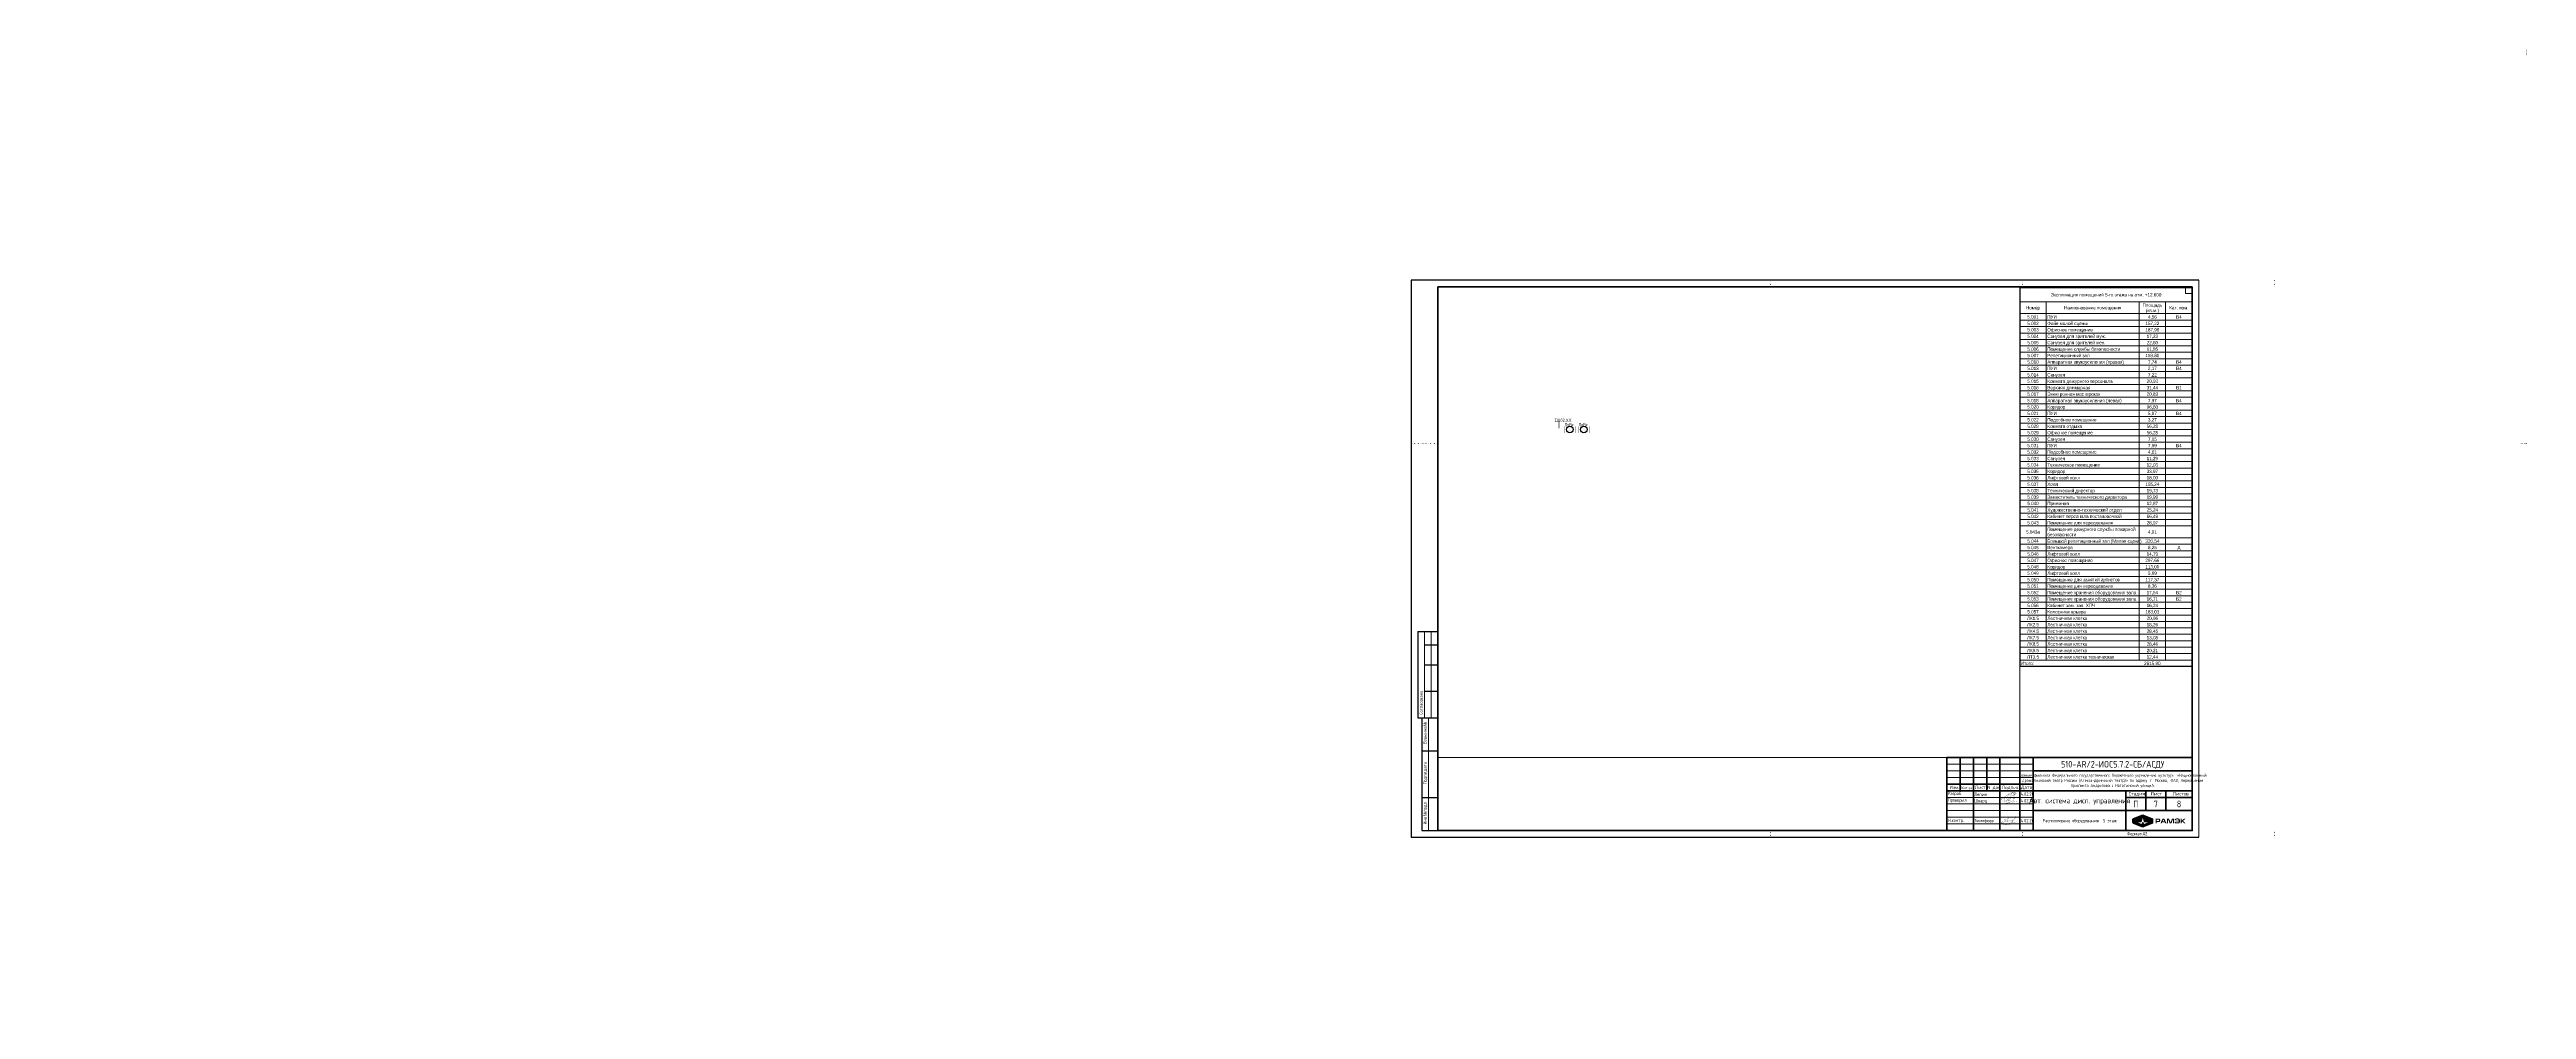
# Paper-space layout '5 этаж_А1' of a CAD drawing. Header units: millimetres. Extents: x -1027 to 841, y -130 to 594.
# The model-space entities are those that its viewports show. They can reach past a viewport. Long polylines and large blocks are cut down to what shows.
import ezdxf
from ezdxf.enums import TextEntityAlignment as Align

# ---------------------------------------------------------------- set-up
doc = ezdxf.new("R2010")
doc.units = ezdxf.units.MM
doc.linetypes.add('Точки', pattern=[1, 0, -1])
for name, color, linetype, lineweight in [('Графика спецификации', 7, 'Continuous', 9), ('Линии перегиба', 7, 'Точки', 9), ('Обычные линии', 7, 'Continuous', 25), ('Основные надписи', 7, 'Continuous', 9), ('Тонкие линии', 7, 'Continuous', 18), ('Черная_6__С', 7, 'Continuous', 50)]:
    doc.layers.add(name, color=color, linetype=linetype, lineweight=lineweight)
doc.layers.add('Штамп', color=250, linetype='Continuous')
doc.styles.add('-ISOCPEUR-', font='ISOCPEUR.TTF', dxfattribs={"width": 0.8, "height": 2.5})
doc.styles.add('Arial Narrow_2', font='Arial Narrow.ttf', dxfattribs={"height": 2.5})
doc.styles.add('Arial Narrow_7', font='Arial Narrow.ttf', dxfattribs={"width": 0.9, "height": 2.5})

# ---------------------------------------------------------------- blocks, each defined once
blk = doc.blocks.new('Рамка_A2')
at = {"layer": 'Линии перегиба'}
for p, q in [((841, 594), (841, 589)), ((271, 420), (271, 415)), ((461, 420), (461, 415)), ((651, 420), (651, 415)), ((20, 297), (0, 297)), ((841, 297), (836, 297)), ((271, 0), (271, 5)), ((461, 0), (461, 5)), ((594, 0), (594, 5)), ((651, 0), (651, 5))]:
    blk.add_line(p, q, dxfattribs=at)
at = {"layer": 'Обычные линии'}
for p, q in [((0, 155), (0, 90)), ((5, 155), (5, 90)), ((5, 155), (20, 155)), ((10, 145), (20, 145)), ((10, 130), (20, 130)), ((10, 110), (20, 110)), ((5, 90), (20, 90)), ((8, 90), (8, 5)), ((8, 65), (20, 65)), ((8, 30), (20, 30)), ((8, 5), (20, 5))]:
    blk.add_line(p, q, dxfattribs=at)
at = {"layer": 'Основные надписи'}
for p, q in [((584, 415), (584, 410)), ((584, 410), (589, 410))]:
    blk.add_line(p, q, dxfattribs=at)
at = {"layer": 'Тонкие линии', "lineweight": 9}
for p, q in [((0, 420), (0, 0)), ((0, 420), (594, 420)), ((594, 420), (594, 0)), ((10, 155), (10, 90)), ((15, 155), (15, 90)), ((13, 90), (13, 5)), ((594, 0), (0, 0))]:
    blk.add_line(p, q, dxfattribs=at)
at = {"layer": 'Черная_6__С'}
for p, q in [((20, 415), (20, 5)), ((589, 415), (20, 415)), ((589, 5), (589, 415)), ((20, 5), (589, 5)), ((539, 5), (589, 5)), ((589, 5), (589, 10))]:
    blk.add_line(p, q, dxfattribs=at)
at = {"layer": 'Основные надписи', "char_height": 2.5, "attachment_point": 1, "rotation": 90}
for s, insert, width, style in [('Согласовано', (6.2, 92.5), 18.832, '-ISOCPEUR-'), ('\\fArial Narrow|b0|i0|c204|p34|;\\W.9;№', (9.2, 83.5), 3.391, '-ISOCPEUR-'), ('Взам', (9.2, 70.3), 7.432, '-ISOCPEUR-'), ('инв', (9.2, 77.8), 5.123, '-ISOCPEUR-'), ('. ', (9.2, 82), 1.732, '-ISOCPEUR-'), ('. ', (9.2, 76.4), 1.732, '-ISOCPEUR-'), ('Подп', (9.2, 39.9), 7.504, '-ISOCPEUR-'), ('\\fArial Narrow|b0|i0|c204|p34|;\\W.9;и', (9.2, 47.5), 1.732, '-ISOCPEUR-'), ('дата', (9.2, 49.7), 6.71, '-ISOCPEUR-'), ('. ', (9.2, 46.1), 1.732, '-ISOCPEUR-'), ('подл', (9.2, 19.3), 7.071, '-ISOCPEUR-'), ('\\fArial Narrow|b0|i0|c204|p34|;\\W.9;.', (9.2, 25.1), 0.866, 'Arial Narrow_7'), ('\\fArial Narrow|b0|i0|c204|p34|;\\W.9;№', (9.2, 15.7), 3.391, '-ISOCPEUR-'), ('Инв', (9.2, 9.7), 5.628, '-ISOCPEUR-'), ('. ', (9.2, 14.3), 1.732, 'Arial Narrow_7'), ('\\fArial Narrow|b0|i0|c204|p34|;\\W.9; ', (-1026.8, -41.2), 0.866, 'Arial Narrow_7'), ('\\fArial Narrow|b0|i0|c204|p34|;\\W.9; ', (-1021.8, -41.2), 0.866, 'Arial Narrow_7'), ('\\fArial Narrow|b0|i0|c204|p34|;\\W.9; ', (-1023.8, -99.5), 0.866, 'Arial Narrow_7'), ('\\fArial Narrow|b0|i0|c204|p34|;\\W.9; ', (-1023.8, -130), 0.866, 'Arial Narrow_7')]:
    blk.add_mtext(s, dxfattribs=dict(at, insert=insert, width=width, style=style))
at = {"layer": 'Основные надписи', "char_height": 2.5, "attachment_point": 1, "style": '-ISOCPEUR-'}
for s, insert, width in [('Формат', (539.8, 3.9), 12.426), (': ', (550, 3.9), 1.924), ('\\fArial Narrow|b0|i0|c204|p34|;А', (551.6, 3.9), 2.325), ('{\\fArial Narrow|b0|i0|c204|p34;2}', (553.5, 3.9), 1.924)]:
    blk.add_mtext(s, dxfattribs=dict(at, insert=insert, width=width))
blk = doc.blocks.new('LOGO-RAMEC')
h = blk.add_hatch(color=160)
h.dxf.hatch_style = 1
h.paths.add_polyline_path([(13.7, 1.8), (7.7, 4.3, 0.200197), (6.4, 4.3), (0.4, 1.8, 0.302672), (0, 1.2), (0, -1.2, 0.302672), (0.4, -1.8), (6.4, -4.3, 0.200197), (7.7, -4.3), (13.7, -1.8, 0.302672), (14.2, -1.2), (14.2, 1.2, 0.302672)])
h.paths.add_polyline_path([(6, -0.5), (7.1, 3.6), (8.1, -0.5), (13.4, -0.5), (7.8, -2.8), (7.1, -1), (6.3, -2.8), (0.8, -0.5)], flags=16)
h = blk.add_hatch(color=160)
h.dxf.hatch_style = 1
h.paths.add_polyline_path([(18, 1.7), (17.5, 1.7), (16.6, 1.7, 0.414214), (16.4, 1.5), (16.4, 1.3), (16.4, 0.8), (16.4, 0.4), (16.4, -0.1), (16.4, -0.5), (16.4, -0.9), (16.4, -1.4), (16.4, -1.8), (16.8, -1.8), (17.2, -1.8), (17.2, -1.3), (17.2, -0.8), (17.5, -0.8), (17.9, -0.8), (18.2, -0.8), (18.6, -0.8), (19, -0.7), (19.3, -0.6), (19.5, -0.4), (19.7, 0), (19.7, 0.5), (19.7, 1), (19.5, 1.3), (19.3, 1.5), (19, 1.7), (18.6, 1.7)])
h.paths.add_polyline_path([(18.4, 1), (18.6, 1), (18.8, 0.9), (18.9, 0.8), (18.9, 0.7), (18.9, 0.5), (18.9, 0.3), (18.9, 0.1), (18.8, 0), (18.6, -0.1), (18.4, -0.1), (18.1, -0.1), (17.8, -0.1), (17.5, -0.1), (17.2, -0.1), (17.2, 0.5), (17.2, 1), (17.5, 1), (17.8, 1), (18.1, 1)], flags=16)
h.paths.add_polyline_path([(23.7, -0.5), (23.5, -0.1), (23.3, 0.4), (23.1, 0.8), (22.9, 1.3), (22.7, 1.6, 0.284079), (22.6, 1.7), (22.1, 1.7), (21.7, 1.7, 0.284079), (21.5, 1.6), (21.3, 1.3), (21.1, 0.8), (20.9, 0.4), (20.7, -0.1), (20.5, -0.5), (20.3, -0.9), (20.1, -1.4), (19.9, -1.8), (20.3, -1.8), (20.7, -1.8), (21, -1.4), (21.2, -0.9), (21.6, -0.9), (22.1, -0.9), (22.6, -0.9), (23.1, -0.9), (23.3, -1.4), (23.5, -1.8), (23.9, -1.8), (24.4, -1.8), (24.2, -1.4), (24, -1)])
h.paths.add_polyline_path([(22.7, -0.3), (22.4, -0.3), (22.1, -0.3), (21.8, -0.3), (21.5, -0.3), (21.6, 0.1), (21.8, 0.4), (21.9, 0.7), (22.1, 1.1), (22.1, 1.1), (22.3, 0.7), (22.4, 0.4), (22.6, 0.1)], flags=16)
h.paths.add_polyline_path([(24.7, -0.5), (24.7, -0.9), (24.7, -1.4), (24.7, -1.8), (25.1, -1.8), (25.4, -1.8), (25.4, -1.5), (25.4, -1.1), (25.4, -0.8), (25.4, -0.4), (25.4, -0.1), (25.4, 0.3), (25.4, 0.7), (25.4, 1), (25.6, 1), (25.7, 0.7), (25.8, 0.3), (26, -0.1), (26.1, -0.4), (26.2, -0.8), (26.4, -1.1), (26.5, -1.5), (26.6, -1.7, 0.314645), (26.8, -1.8), (27.2, -1.8), (27.6, -1.8, 0.311598), (27.8, -1.7), (27.9, -1.5), (28, -1.1), (28.2, -0.8), (28.3, -0.4), (28.4, -0.1), (28.6, 0.3), (28.7, 0.7), (28.8, 1), (28.9, 1), (28.9, 0.7), (28.9, 0.3), (28.9, -0.1), (28.9, -0.4), (28.9, -0.8), (28.9, -1.1), (28.9, -1.5), (28.9, -1.8), (29.3, -1.8), (29.7, -1.8), (29.7, -1.4), (29.7, -1), (29.7, -0.5), (29.7, -0.1), (29.7, 0.4), (29.7, 0.8), (29.7, 1.3), (29.7, 1.5, 0.414214), (29.5, 1.7), (29.4, 1.7), (29, 1.7), (28.6, 1.7), (28.4, 1.7, 0.319979), (28.2, 1.6), (28.2, 1.4), (28, 1), (27.9, 0.7), (27.8, 0.3), (27.6, -0.1), (27.5, -0.4), (27.4, -0.8), (27.2, -1.1), (27.2, -1.1), (27, -0.8), (26.9, -0.4), (26.8, -0.1), (26.6, 0.3), (26.5, 0.6), (26.4, 1), (26.2, 1.4), (26.2, 1.6, 0.311598), (26, 1.7), (25.8, 1.7), (25.4, 1.7), (25, 1.7), (24.9, 1.7, 0.414214), (24.7, 1.5), (24.7, 1.3), (24.7, 0.8), (24.7, 0.4), (24.7, -0.1)])
h.paths.add_polyline_path([(32.1, -1.8), (32.4, -1.8), (32.8, -1.8), (33.3, -1.8), (33.6, -1.7), (33.8, -1.4), (33.9, -1.1), (34, -0.6), (34, -0.1), (34, 0.5), (33.9, 1), (33.8, 1.4), (33.6, 1.6), (33.2, 1.7), (32.7, 1.8), (32.4, 1.8), (32.1, 1.8), (31.8, 1.8), (31.5, 1.8), (31, 1.7), (30.7, 1.6), (30.4, 1.4), (30.3, 1.1), (30.2, 0.5), (30.6, 0.5), (31, 0.5), (31, 0.7), (31.1, 0.9), (31.2, 1), (31.3, 1), (31.6, 1.1), (32.1, 1.1), (32.6, 1.1), (32.8, 1), (33, 1), (33.1, 0.9), (33.2, 0.7), (33.2, 0.4), (33.2, 0.3), (32.7, 0.3), (32.2, 0.3), (31.8, 0.3), (31.3, 0.3), (31.3, -0.3), (31.8, -0.3), (32.2, -0.3), (32.7, -0.3), (33.2, -0.3), (33.2, -0.5), (33.2, -0.8), (33.1, -0.9), (33, -1.1), (32.8, -1.1), (32.6, -1.1), (32.1, -1.1), (31.6, -1.1), (31.3, -1.1), (31.2, -1.1), (31.1, -1), (31, -0.8), (31, -0.6), (30.6, -0.6), (30.2, -0.6), (30.2, -1.1), (30.3, -1.5), (30.5, -1.7), (30.9, -1.8), (31.4, -1.8), (31.7, -1.8)])
h.paths.add_polyline_path([(34.5, -0.5), (34.5, -0.9), (34.5, -1.4), (34.5, -1.8), (34.8, -1.8), (35.2, -1.8), (35.2, -1.5), (35.2, -1.1), (35.2, -0.9), (35.5, -0.7), (35.8, -0.4), (36.1, -0.7), (36.4, -1.1), (36.8, -1.5), (37.2, -1.8), (37.7, -1.8), (38.3, -1.8), (37.8, -1.4), (37.3, -0.9), (36.8, -0.4), (36.3, 0.1), (36.8, 0.5), (37.3, 0.9), (37.8, 1.3), (38.2, 1.7), (37.7, 1.7), (37.1, 1.7), (36.7, 1.4), (36.4, 1.1), (36, 0.7), (35.2, 0), (35.2, 0.4), (35.2, 0.7), (35.2, 1.1), (35.2, 1.4), (35.2, 1.7), (34.8, 1.7), (34.5, 1.7), (34.5, 1.3), (34.5, 0.8), (34.5, 0.4), (34.5, -0.1)])
at = {"color": 160}
blk.add_lwpolyline([(6.4, -4.3), (0.4, -1.8, -0.302672), (0, -1.2), (0, 1.2, -0.302672), (0.4, 1.8), (6.4, 4.3, -0.200197), (7.7, 4.3), (13.7, 1.8, -0.302672), (14.2, 1.2), (14.2, -1.2, -0.302672), (13.7, -1.8), (7.7, -4.3, -0.200197)], format="xyb", close=True, dxfattribs=at)
blk.add_lwpolyline([(7.1, -1), (6.3, -2.8), (0.8, -0.5), (6, -0.5), (7.1, 3.6), (8.1, -0.5), (13.4, -0.5), (7.8, -2.8)], close=True, dxfattribs=at)
at = {"color": 160, "lineweight": 25, "const_width": 0.02}
for points in [[(17.2, -0.8), (17.5, -0.8), (17.9, -0.8), (18.2, -0.8), (18.6, -0.8), (19, -0.7), (19.3, -0.6), (19.5, -0.4), (19.7, 0), (19.7, 0.5), (19.7, 1), (19.5, 1.3), (19.3, 1.5), (19, 1.7), (18.6, 1.7), (18, 1.7), (17.5, 1.7), (16.6, 1.7, 0.414214), (16.4, 1.5), (16.4, 1.3), (16.4, 0.8), (16.4, 0.4), (16.4, -0.1), (16.4, -0.5), (16.4, -0.9), (16.4, -1.4), (16.4, -1.8), (16.8, -1.8), (17.2, -1.8), (17.2, -1.3)], [(20.7, -1.8), (21, -1.4), (21.2, -0.9), (21.6, -0.9), (22.1, -0.9), (22.6, -0.9), (23.1, -0.9), (23.3, -1.4), (23.5, -1.8), (23.9, -1.8), (24.4, -1.8), (24.2, -1.4), (24, -1), (23.7, -0.5), (23.5, -0.1), (23.3, 0.4), (23.1, 0.8), (22.9, 1.3), (22.7, 1.6, 0.284079), (22.6, 1.7), (22.1, 1.7), (21.7, 1.7, 0.284079), (21.5, 1.6), (21.3, 1.3), (21.1, 0.8), (20.9, 0.4), (20.7, -0.1), (20.5, -0.5), (20.3, -0.9), (20.1, -1.4), (19.9, -1.8), (20.3, -1.8)], [(24.7, 1.5), (24.7, 1.3), (24.7, 0.8), (24.7, 0.4), (24.7, -0.1), (24.7, -0.5), (24.7, -0.9), (24.7, -1.4), (24.7, -1.8), (25.1, -1.8), (25.4, -1.8), (25.4, -1.5), (25.4, -1.1), (25.4, -0.8), (25.4, -0.4), (25.4, -0.1), (25.4, 0.3), (25.4, 0.7), (25.4, 1), (25.6, 1), (25.7, 0.7), (25.8, 0.3), (26, -0.1), (26.1, -0.4), (26.2, -0.8), (26.4, -1.1), (26.5, -1.5), (26.6, -1.7, 0.314645), (26.8, -1.8), (27.2, -1.8), (27.6, -1.8, 0.311598), (27.8, -1.7), (27.9, -1.5), (28, -1.1), (28.2, -0.8), (28.3, -0.4), (28.4, -0.1), (28.6, 0.3), (28.7, 0.7), (28.8, 1), (28.9, 1), (28.9, 0.7), (28.9, 0.3), (28.9, -0.1), (28.9, -0.4), (28.9, -0.8), (28.9, -1.1), (28.9, -1.5), (28.9, -1.8), (29.3, -1.8), (29.7, -1.8), (29.7, -1.4), (29.7, -1), (29.7, -0.5), (29.7, -0.1), (29.7, 0.4), (29.7, 0.8), (29.7, 1.3), (29.7, 1.5, 0.414214), (29.5, 1.7), (29.4, 1.7), (29, 1.7), (28.6, 1.7), (28.4, 1.7, 0.319979), (28.2, 1.6), (28.2, 1.4), (28, 1), (27.9, 0.7), (27.8, 0.3), (27.6, -0.1), (27.5, -0.4), (27.4, -0.8), (27.2, -1.1), (27.2, -1.1), (27, -0.8), (26.9, -0.4), (26.8, -0.1), (26.6, 0.3), (26.5, 0.6), (26.4, 1), (26.2, 1.4), (26.2, 1.6, 0.311598), (26, 1.7), (25.8, 1.7), (25.4, 1.7), (25, 1.7), (24.9, 1.7, 0.414214)]]:
    blk.add_lwpolyline(points, format="xyb", close=True, dxfattribs=at)
for points in [[(17.2, -0.1), (17.2, 0.5), (17.2, 1), (17.5, 1), (17.8, 1), (18.1, 1), (18.4, 1), (18.6, 1), (18.8, 0.9), (18.9, 0.8), (18.9, 0.7), (18.9, 0.5), (18.9, 0.3), (18.9, 0.1), (18.8, 0), (18.6, -0.1), (18.4, -0.1), (18.1, -0.1), (17.8, -0.1), (17.5, -0.1)], [(21.5, -0.3), (21.6, 0.1), (21.8, 0.4), (21.9, 0.7), (22.1, 1.1), (22.1, 1.1), (22.3, 0.7), (22.4, 0.4), (22.6, 0.1), (22.7, -0.3), (22.4, -0.3), (22.1, -0.3), (21.8, -0.3)], [(31.3, 0.3), (31.3, -0.3), (31.8, -0.3), (32.2, -0.3), (32.7, -0.3), (33.2, -0.3), (33.2, -0.5), (33.2, -0.8), (33.1, -0.9), (33, -1.1), (32.8, -1.1), (32.6, -1.1), (32.1, -1.1), (31.6, -1.1), (31.3, -1.1), (31.2, -1.1), (31.1, -1), (31, -0.8), (31, -0.6), (30.6, -0.6), (30.2, -0.6), (30.2, -1.1), (30.3, -1.5), (30.5, -1.7), (30.9, -1.8), (31.4, -1.8), (31.7, -1.8), (32.1, -1.8), (32.4, -1.8), (32.8, -1.8), (33.3, -1.8), (33.6, -1.7), (33.8, -1.4), (33.9, -1.1), (34, -0.6), (34, -0.1), (34, 0.5), (33.9, 1), (33.8, 1.4), (33.6, 1.6), (33.2, 1.7), (32.7, 1.8), (32.4, 1.8), (32.1, 1.8), (31.8, 1.8), (31.5, 1.8), (31, 1.7), (30.7, 1.6), (30.4, 1.4), (30.3, 1.1), (30.2, 0.5), (30.6, 0.5), (31, 0.5), (31, 0.7), (31.1, 0.9), (31.2, 1), (31.3, 1), (31.6, 1.1), (32.1, 1.1), (32.6, 1.1), (32.8, 1), (33, 1), (33.1, 0.9), (33.2, 0.7), (33.2, 0.4), (33.2, 0.3), (32.7, 0.3), (32.2, 0.3), (31.8, 0.3)], [(35.2, 1.7), (34.8, 1.7), (34.5, 1.7), (34.5, 1.3), (34.5, 0.8), (34.5, 0.4), (34.5, -0.1), (34.5, -0.5), (34.5, -0.9), (34.5, -1.4), (34.5, -1.8), (34.8, -1.8), (35.2, -1.8), (35.2, -1.5), (35.2, -1.1), (35.2, -0.9), (35.5, -0.7), (35.8, -0.4), (36.1, -0.7), (36.4, -1.1), (36.8, -1.5), (37.2, -1.8), (37.7, -1.8), (38.3, -1.8), (37.8, -1.4), (37.3, -0.9), (36.8, -0.4), (36.3, 0.1), (36.8, 0.5), (37.3, 0.9), (37.8, 1.3), (38.2, 1.7), (37.7, 1.7), (37.1, 1.7), (36.7, 1.4), (36.4, 1.1), (36, 0.7), (35.2, 0), (35.2, 0.4), (35.2, 0.7), (35.2, 1.1), (35.2, 1.4)]]:
    blk.add_lwpolyline(points, close=True, dxfattribs=at)
blk = doc.blocks.new('Лепин')
at = {"color": 172, "const_width": 0.107}
blk.add_lwpolyline([(1.2, -0.9), (1.9, -0.6), (2.4, -0.3), (3.2, 0.1), (4.2, 0.7), (5.2, 1.4), (6.4, 2.2), (8.5, 3.7), (9.6, 4.6), (10.3, 5.3), (10.3, 5.6), (10.1, 5.6), (9.7, 5.5), (9.2, 5.2), (8.1, 4.2), (7.1, 3.2), (6.4, 2.4), (5.8, 1.7), (5.8, 1.4), (5.9, 1.3), (6.3, 1.3), (7.5, 2), (8.8, 3), (10, 3.9), (10.1, 4.1), (9.9, 4.1), (9.5, 3.8), (9.1, 3.3), (8.6, 2.6), (8.2, 2.1), (8, 1.6), (8, 1.4), (8, 1.2), (8.5, 1.2), (8.8, 1.4), (11.1, 3.8), (11.1, 3.9), (10.9, 3.8), (10.4, 3.3), (10, 2.7), (9.8, 2), (9.7, 1.6), (9.9, 1.4), (10.7, 1.7), (11.6, 2.5), (12, 3.1), (12, 3.4), (11.7, 3.4), (11.1, 3.1), (10.8, 2.4), (10.5, 1.5), (10.5, 1.1), (10.6, 0.6), (11, 0.1), (11.3, -0.2), (11.3, -0.4), (11.2, -0.6), (10.7, -0.6), (9.9, -0.6), (8.1, -0.4), (7.2, -0.4), (6.4, -0.4), (5.9, -0.4), (5.8, -0.5), (5.9, -0.6), (6.9, -0.3), (8.4, 0.5), (9.7, 1.3), (12.7, 3.4)], dxfattribs=at)
blk = doc.blocks.new('Тимофеев')
at = {"color": 184, "ltscale": 200, "const_width": 0.1}
for points in [[(2.1, 1.6), (1.6, 1.5), (1.2, 1.2), (1.1, 1), (1.1, 0.7), (1.3, 0.6), (1.5, 0.5), (1.7, 0.5), (2, 0.6), (2.3, 0.9), (2.8, 1.5), (3.4, 2.4), (3.6, 2.9), (3.7, 3.2), (3.7, 3.5)], [(5, 3), (4.4, 2), (4.4, 1.8), (4.4, 1.7), (4.4, 1.6), (4.5, 1.6), (4.7, 1.7), (5.2, 2.1), (5.5, 2.4), (5.8, 2.8), (6, 2.9), (5.7, 2.5), (5.5, 2.1), (5.4, 1.8), (5.5, 1.7), (5.6, 1.7), (5.7, 1.8), (5.9, 2), (6.2, 2.2), (6.5, 2.5), (6.7, 2.7), (6.4, 2.3), (6.3, 2), (6.3, 1.8), (6.4, 1.7), (6.6, 1.8), (6.9, 1.9), (7.3, 2.3), (7.7, 2.6), (7.6, 2.5), (7.5, 2.4), (7.4, 2.2), (7.3, 2), (7.3, 1.9), (7.3, 1.9), (7.4, 1.9), (7.6, 1.9), (7.7, 2), (7.9, 2.1), (8, 2.3), (8.3, 2.5), (8.5, 2.7), (8.6, 2.8), (8.7, 2.9), (8.8, 3), (8.7, 2.9), (8.6, 2.8), (8.5, 2.6), (8.4, 2.5), (8.3, 2.3), (8.3, 2.1), (8.3, 2), (8.4, 2), (8.5, 2), (8.6, 2), (8.8, 2.2), (8.9, 2.3), (9.2, 2.5), (9.4, 2.7), (9.6, 3), (9.5, 2.9), (9.4, 2.6), (9.3, 2.5), (9.3, 2.4), (9.3, 2.3), (9.3, 2.2), (9.4, 2.1), (9.6, 2.1), (10, 2.7), (10.4, 3.1), (10.7, 3.4), (10.9, 3.6), (11.1, 3.9), (11, 3.8), (11.2, 4), (11.4, 4.2), (11.6, 4.5), (11.7, 4.6), (12, 5.1), (12, 5.1), (12, 5.1), (12.1, 5.3), (12.2, 5.4), (12.1, 5.5), (12.1, 5.6), (12, 5.7), (11.9, 5.7), (11.8, 5.7), (11.7, 5.6), (11.6, 5.5), (11.5, 5.5), (11.5, 5.4), (11.4, 5.2), (11.3, 5.1), (11.3, 5), (11.2, 4.9), (11.2, 4.8), (11.1, 4.7), (11.1, 4.5), (11, 4.3), (10.9, 4.2), (10.9, 4.2), (10.8, 3.9), (10.8, 3.9), (10.7, 3.7), (10.7, 3.6), (10.6, 3.4), (10.3, 3.1), (10.2, 2.8), (10, 2.6), (9.8, 2.3), (9.7, 1.9), (9.6, 1.7), (9.5, 1.6), (9.4, 1.4), (9.3, 1.2), (9.1, 1), (9, 0.8), (8.9, 0.6), (8.8, 0.5), (8.7, 0.3), (8.6, 0.2), (8.4, 0.1), (8.3, 0), (8.2, -0.1), (7.9, -0.2), (7.8, -0.3), (7.6, -0.3), (7.4, -0.4), (7.3, -0.5), (7.2, -0.5), (7.1, -0.5), (6.8, -0.5), (6.5, -0.5), (6.3, -0.6), (6, -0.6), (5.9, -0.6), (5.6, -0.6), (5.4, -0.5), (5.4, -0.5), (5.4, -0.5), (5.4, -0.5), (4, -0.5), (4, -0.5), (4, -0.5), (4, -0.5), (3.6, -0.5), (3, -0.6), (3, -0.6), (2.7, -0.6), (2.5, -0.6), (2.5, -0.5), (2.6, -0.5), (2.7, -0.5), (2.9, -0.5), (3.1, -0.4), (3.4, -0.4), (3.6, -0.3), (3.8, -0.3), (4.1, -0.2), (4.1, -0.2), (4.4, -0.1), (4.4, -0.1), (4.4, -0.1), (4.7, -0.1), (5.4, 0.1), (5.4, 0.1), (5.4, 0.1), (5.4, 0.1), (5.9, 0.2), (6.2, 0.2), (6.6, 0.3), (6.8, 0.4), (6.8, 0.4), (7.3, 0.5), (7.3, 0.5), (7.7, 0.6), (7.7, 0.6), (7.9, 0.7), (8, 0.7), (8.3, 0.8), (8.6, 0.8), (8.8, 0.9), (8.9, 0.9), (9.3, 0.9), (9.5, 1), (9.7, 1), (10, 1.1), (10.2, 1.1), (10.4, 1.1), (10.5, 1.1), (10.6, 1.2), (10.8, 1.2), (11.1, 1.3), (11.4, 1.3), (11.7, 1.4), (12, 1.4), (12.3, 1.4), (12.4, 1.5), (12.6, 1.5)], [(2.9, 2.5), (2.9, 2.5), (2.8, 2.5), (2.8, 2.7), (3.1, 2.8), (3.6, 3), (4.3, 3.1), (4.8, 3.3), (5.7, 3.7), (6.1, 3.9), (6.4, 4.1), (6.7, 4.4), (6.9, 4.7), (6.9, 5), (6.9, 5.1), (6.8, 5.1), (6.6, 5), (6.2, 4.6), (5.7, 4.2)], [(3.2, 1.2), (3.5, 1.7), (4, 2.4), (4.2, 2.8)]]:
    blk.add_lwpolyline(points, dxfattribs=at)
blk = doc.blocks.new('Шварц')
at = {"color": 174, "ltscale": 200, "const_width": 0.1}
blk.add_lwpolyline([(3.4, 4.8), (3.4, 4.6), (3.4, 4.2), (3.4, 3.9), (3.3, 3.6), (3.4, 3.4), (3.4, 3.4), (3.4, 3.3), (3.4, 3.1), (3.4, 2.8), (3.4, 2.7), (3.4, 2.5), (3.5, 2.4), (3.5, 2.2), (3.6, 2), (3.7, 1.9), (3.7, 1.8), (3.8, 1.6), (3.8, 1.5), (3.8, 1.4), (3.7, 1.4), (3.6, 1.4), (3.4, 1.5), (3.3, 1.6), (3.2, 1.7), (3, 1.7), (2.9, 1.8), (2.6, 1.9), (2.4, 2), (2.3, 2.1), (2.2, 2.1), (2, 2.2), (1.9, 2.3), (1.8, 2.4), (1.7, 2.6), (1.6, 2.6), (1.5, 2.7), (1.4, 2.8), (1.4, 2.8), (1.3, 2.9), (1.2, 3), (1.1, 3.2), (1.1, 3.2), (1.1, 3.3), (1.1, 3.5), (1.1, 3.5), (1.1, 3.7), (1.2, 3.8), (1.3, 3.9), (1.4, 3.9), (1.5, 4), (1.7, 4), (1.8, 4.1), (1.9, 4.1), (2, 4.2), (2.1, 4.3), (2.2, 4.3), (2.4, 4.3), (2.5, 4.4), (2.6, 4.4), (2.7, 4.4), (2.9, 4.5), (3.1, 4.6), (3.3, 4.6), (3.5, 4.7), (3.7, 4.7), (3.8, 4.8), (4, 4.8), (4.2, 4.9), (4.4, 4.9), (4.5, 5), (4.6, 5), (4.8, 5), (4.9, 5), (5, 5), (5.2, 5.1), (5.4, 5.1), (5.5, 5.1), (5.7, 5.2), (5.8, 5.2), (5.8, 5.2), (5.9, 5.3), (5.9, 5.4), (5.9, 5.4), (5.8, 5.4), (5.7, 5.4), (5.6, 5.3), (5.6, 5.2), (5.5, 5), (5.4, 4.9), (5.4, 4.9), (5.3, 4.8), (5.3, 4.6), (5.2, 4.4), (5.1, 4.3), (5, 4.2), (4.9, 4.1), (4.8, 3.9), (4.8, 3.8), (4.8, 3.7), (4.7, 3.6), (4.7, 3.5), (4.6, 3.4), (4.6, 3.2), (4.5, 3), (4.5, 2.9), (4.5, 2.8), (4.4, 2.6), (4.4, 2.5), (4.3, 2.4), (4.3, 2.3), (4.3, 2.1), (4.3, 1.9), (4.2, 1.7), (4.3, 1.6), (4.3, 1.5), (4.4, 1.6), (4.4, 1.6), (4.5, 1.7), (4.6, 1.8), (4.6, 1.9), (4.7, 2), (4.7, 2.1), (4.8, 2.3), (4.9, 2.3), (4.9, 2.4), (4.9, 2.5), (5, 2.6), (5, 2.8), (5.1, 2.9), (5.1, 3), (5.2, 3.1), (5.3, 3.2), (5.3, 3.3), (5.3, 3.3), (5.4, 3.4), (5.4, 3.6), (5.5, 3.7), (5.5, 3.8), (5.5, 3.9), (5.6, 4), (5.6, 4.1), (5.6, 4.2), (5.6, 4.3), (5.6, 4.4), (5.6, 4.2), (5.6, 4.1), (5.6, 4.1), (5.6, 4), (5.6, 4), (5.5, 3.9), (5.5, 3.7), (5.5, 3.6), (5.5, 3.5), (5.4, 3.4), (5.4, 3.3), (5.4, 3.2), (5.4, 3.1), (5.3, 3), (5.3, 2.9), (5.3, 2.8), (5.3, 2.7), (5.2, 2.6), (5.2, 2.5), (5.2, 2.4), (5.2, 2.3), (5.2, 2.2), (5.2, 2), (5.2, 2), (5.2, 2), (5.3, 2), (5.4, 2), (5.5, 2.1), (5.5, 2.1), (5.6, 2.3), (5.7, 2.3), (5.7, 2.4), (5.7, 2.5), (5.8, 2.6), (5.8, 2.6), (5.9, 2.7), (6, 2.8), (6, 2.9), (6.1, 3), (6.2, 3.1), (6.3, 3.2), (6.3, 3.3), (6.4, 3.4), (6.4, 3.4), (6.5, 3.6), (6.5, 3.6), (6.6, 3.7), (6.7, 3.9), (6.7, 4), (6.8, 4.1), (6.8, 4.2), (6.8, 4.3), (6.9, 4.4), (6.9, 4.5), (6.9, 4.4), (6.8, 4.4), (6.7, 4.2), (6.7, 4.1), (6.6, 4), (6.6, 3.9), (6.5, 3.8), (6.5, 3.6), (6.4, 3.5), (6.4, 3.4), (6.4, 3.4), (6.3, 3.3), (6.3, 3.2), (6.3, 3.2), (6.2, 3.1), (6.2, 3), (6.1, 2.8), (6.1, 2.7), (6.2, 2.6), (6.2, 2.5), (6.2, 2.5), (6.3, 2.5), (6.4, 2.6), (6.4, 2.6), (6.6, 2.7), (6.7, 2.8), (6.7, 2.9), (6.7, 2.9), (6.8, 3), (6.9, 3.2), (7, 3.3), (7.2, 3.5), (7.3, 3.7), (7.4, 3.8), (7.5, 3.8), (7.6, 4), (7.7, 4.1), (7.7, 4.3), (7.8, 4.4), (7.9, 4.4), (7.9, 4.5), (8, 4.6), (8, 4.7), (8.1, 4.8), (8.1, 4.9), (8.2, 5), (8.3, 5.1), (8.3, 5.2), (8.3, 5.3), (8.3, 5.4), (8.3, 5.4), (8.2, 5.4), (8.2, 5.3), (8.1, 5.2), (8.1, 5.1), (8, 5), (8, 4.9), (7.9, 4.9), (7.9, 4.8), (7.8, 4.6), (7.7, 4.5), (7.7, 4.4), (7.6, 4.3), (7.6, 4.2), (7.5, 4.1), (7.4, 4), (7.4, 3.9), (7.3, 3.8), (7.3, 3.7), (7.2, 3.6), (7.2, 3.5), (7.1, 3.5), (7.1, 3.4), (7.1, 3.3), (7, 3.2), (6.9, 3.1), (6.9, 3.1), (6.9, 3), (6.9, 2.9), (6.9, 2.8), (6.9, 2.7), (7, 2.7), (7, 2.6), (7, 2.6), (7.1, 2.6), (7.2, 2.6), (7.2, 2.7), (7.3, 2.7), (7.4, 2.7), (7.4, 2.7), (7.5, 2.8), (7.6, 2.8), (7.6, 2.8), (7.7, 2.9), (7.8, 2.9), (7.8, 3), (8, 3.1), (8.1, 3.2), (8.1, 3.3), (8, 3.4), (7.9, 3.5), (7.8, 3.5), (7.7, 3.5), (7.6, 3.4), (7.5, 3.4), (7.5, 3.3), (7.6, 3.3), (7.7, 3.2), (7.8, 3.2), (8, 3.2), (8.1, 3.2), (8.1, 3.3), (8.2, 3.3), (8.3, 3.3), (8.4, 3.3), (8.5, 3.3), (8.7, 3.3), (8.8, 3.3), (8.9, 3.3), (9.1, 3.3), (9.2, 3.3), (9.3, 3.3), (9.3, 3.3), (9.4, 3.3), (9.5, 3.3), (9.6, 3.3), (9.8, 3.3), (9.8, 3.2), (9.9, 3.2), (10.1, 3.2), (10.1, 3.2), (10.2, 3.2), (10.2, 3.1), (10.2, 3), (10.2, 3), (10.2, 2.8), (10.1, 2.8), (10, 2.7), (9.9, 2.6), (9.9, 2.6), (9.7, 2.5), (9.6, 2.4), (9.5, 2.4), (9.5, 2.4), (9.2, 2.3), (9.1, 2.2), (8.9, 2.1), (8.8, 2), (8.7, 2), (8.5, 1.9), (8.3, 1.8), (8.2, 1.8), (8, 1.7), (7.6, 1.6), (7.4, 1.5), (7.2, 1.5), (7, 1.4), (6.8, 1.3), (6.5, 1.2), (6.3, 1.1), (6.3, 1.1), (6, 1), (5.9, 1), (5.6, 0.9), (5.4, 0.8), (5, 0.7), (4.7, 0.6), (4.5, 0.5), (4.3, 0.5), (4, 0.4), (3.9, 0.3), (3.6, 0.2), (3.3, 0.1), (3.1, 0.1), (2.9, 0), (2.5, -0.1), (2.2, -0.2), (2.2, -0.2), (2.1, -0.3), (2.1, -0.3), (2.3, -0.2), (2.6, -0.2), (2.7, -0.1), (3.1, 0), (3.4, 0), (3.9, 0.2), (4.3, 0.3), (4.4, 0.3), (4.8, 0.5), (4.9, 0.5), (6, 0.7), (6, 0.8), (6.2, 0.8), (6.8, 0.9), (7.1, 0.9), (7.4, 1), (7.6, 1.1), (7.9, 1.2), (8.2, 1.2), (8.2, 1.2), (8.4, 1.3), (8.6, 1.3), (8.9, 1.3), (9.2, 1.4), (9.4, 1.4), (9.6, 1.5), (9.9, 1.5), (10.2, 1.6), (10.4, 1.6), (10.6, 1.6), (11.2, 1.7), (11.4, 1.7), (11.6, 1.8), (12.1, 1.8), (12.3, 1.8), (12.7, 1.9), (13.1, 2), (13.4, 2), (13.7, 2), (13.9, 2.1)], dxfattribs=at)
blk = doc.blocks.new('Рамка 2')
at = {"layer": 'Штамп', "color": 7, "linetype": 'Continuous', "lineweight": 15}
for p, q in [((-120, 50), (-185, 50)), ((-120, 45), (-185, 45)), ((-120, 40), (-185, 40)), ((-120, 25), (-185, 25)), ((-120, 20), (-185, 20)), ((-120, 15), (-185, 15)), ((-120, 10), (-185, 10)), ((-120, 5), (-185, 5))]:
    blk.add_line(p, q, dxfattribs=at)
at = {"layer": 'Штамп', "color": 7, "linetype": 'Continuous', "lineweight": 35}
for p, q in [((-175, 55), (-175, 30)), ((-165, 55), (-165, 0)), ((-155, 55), (-155, 30)), ((-145, 55), (-145, 0)), ((-130, 55), (-130, 0)), ((-120, 55), (-120, 0)), ((-120, 45), (-120, 45)), ((0, 45), (-120, 45)), ((-120, 35), (-185, 35)), ((0, 30), (-185, 30)), ((-50, 30), (-50, 0)), ((0, 25), (-50, 25)), ((-35, 30), (-35, 15)), ((-20, 30), (-20, 15)), ((0, 15), (-120, 15))]:
    blk.add_line(p, q, dxfattribs=at)
at = {"layer": 'Штамп', "color": 7, "linetype": 'Continuous', "lineweight": 35, "flags": 128}
blk.add_lwpolyline([(-185, 55), (0, 55), (0, 0), (-185, 0)], close=True, dxfattribs=at)
at = {"xscale": 1.040056588551762, "yscale": 1.040056588551762, "zscale": 1.040056588551762}
blk.add_blockref('LOGO-RAMEC', (-44.7, 7.2), dxfattribs=at)
at = {"layer": 'Defpoints'}
for name, p in [('Шварц', (-145, 20)), ('Тимофеев', (-145, 5))]:
    blk.add_blockref(name, p, dxfattribs=at)
at = {"layer": 'Defpoints', "color": 172}
blk.add_blockref('Лепин', (-145, 25), dxfattribs=at)
at = {"style": '-ISOCPEUR-', "width": 0.8, "flags": 8}
for tag, height, p in [('PROJECTNUMBER', 5, (-60, 50)), ('DATE', 2.5, (-125, 27.5)), ('DATE', 2.5, (-125, 22.5)), ('SYSTEM', 5, (-85, 22.5)), ('PHASE', 5, (-42.5, 20)), ('LIST', 5, (-27.5, 20)), ('DATE', 2.5, (-125, 7.5)), ('LAYOUTDESC', 2.5, (-85, 7.5))]:
    blk.add_attdef(tag, text='', height=height, dxfattribs=at).set_placement(p, align=Align.MIDDLE_CENTER)
at = {"style": '-ISOCPEUR-', "width": 0.8}
blk.add_attdef('LISTS', text='', height=5, dxfattribs=at).set_placement((-10, 20), align=Align.MIDDLE_CENTER)
at = {"layer": 'Штамп', "color": 7, "linetype": 'Continuous', "lineweight": 20, "style": '-ISOCPEUR-'}
for s, height, p in [('Изм.', 2.5, (-183.1, 31.3)), ('Кол.уч.', 2, (-174.1, 31.3)), ('Лист', 2.5, (-164, 31.3)), ('N док.', 2.5, (-154.6, 31.3)), ('Подпись', 2.5, (-143.5, 31.2)), ('Дата', 2.5, (-129.1, 31.3)), ('Стадия', 2.5, (-48, 26.5)), ('Лист', 2.5, (-31.3, 26.5)), ('Листов', 2.5, (-14.8, 26.5))]:
    blk.add_text(s, height=height, dxfattribs=at).set_placement(p)
at = {"layer": 'Штамп', "color": 9, "ltscale": 14.285714, "insert": (-60, 37.5), "char_height": 2.5, "width": 120, "attachment_point": 5, "style": '-ISOCPEUR-'}
blk.add_mtext('{\\H0.91667x;\\C256;Здание филиала Федерального государственного бюджетного учреждения культуры «Национальный драматический театр России (Александринский театр)» по адресу: г. Москва, ЮАО, пересечение проспекта Андропова с Нагатинской улицей.}', dxfattribs=at)
at = {"layer": 'Штамп', "color": 7, "linetype": 'Continuous', "lineweight": 20, "char_height": 2.5, "width": 19, "attachment_point": 4, "style": '-ISOCPEUR-'}
for s, insert in [('Разраб.', (-184.4, 27.6)), ('Проверил', (-184.4, 22.6)), ('Лепин', (-164.4, 27.2)), ('Шварц', (-164.4, 22.2)), ('Н.контр.', (-184.3, 7.4)), ('Тимофеев', (-164.4, 7.2))]:
    blk.add_mtext(s, dxfattribs=dict(at, insert=insert))
blk = doc.blocks.new('PxVx')
at = {"const_width": 0.1}
blk.add_lwpolyline([(8.1, 5), (0, 5), (0, 0), (8.1, 0)], close=True, dxfattribs=at)
at = {"color": 1, "const_width": 0.05}
blk.add_lwpolyline([(3.4, 3.3), (4.7, 4), (4.7, 2.5), (3.4, 3.3)], dxfattribs=at)
at = {"color": 5, "const_width": 0.05}
blk.add_lwpolyline([(4.7, 1.9), (3.4, 2.6), (3.4, 1.2), (4.7, 1.9)], dxfattribs=at)
blk.add_circle((4.1, 2.6), 2.52)
at = {"insert": (0, 5), "char_height": 2.5, "attachment_point": 7, "style": '-ISOCPEUR-'}
blk.add_mtext_dynamic_manual_height_columns('ПхВх', width=80.312, gutter_width=12.5, heights=[9], dxfattribs=at)
blk = doc.blocks.new('TС')
at = {"const_width": 0.1}
for points in [[(4.1, 0.1), (0.1, 0.1), (0.1, 5.1), (4.1, 5.1)], [(4.1, 5.1), (3.1, 5.1), (3.1, 0.1), (4.1, 0.1)]]:
    blk.add_lwpolyline(points, close=True, dxfattribs=at)
at = {"style": '-ISOCPEUR-', "width": 0.8}
blk.add_attdef('ADDR', (0, 5), '', height=2.5, dxfattribs=at)

msp = doc.modelspace()

# ---------------------------------------------------------------- block references
at = {"xscale": 200, "yscale": 200, "zscale": 200}
msp.add_blockref('TС', (65868, 6117), dxfattribs=at).add_auto_attribs({'ADDR': 'ТШ02.XX'})
for p in [(67381, 5459), (69491, 5459)]:
    msp.add_blockref('PxVx', p, dxfattribs=at)

psp = doc.layouts.new('5 этаж_А1')

# ---------------------------------------------------------------- linework, layer by layer
for p, q in [((594, 420), (0, 420)), ((0, 420), (0, 0)), ((20, 415), (20, 5)), ((589, 415), (20, 415)), ((589, 5), (589, 415)), ((20, 5), (589, 5)), ((0, 0), (594, 0))]:
    psp.add_line(p, q)
at = {"layer": 'Обычные линии'}
for p, q in [((458.9, 414.3), (458.9, 403.7)), ((589, 414.3), (458.9, 414.3)), ((589, 403.7), (589, 414.3)), ((458.9, 403.7), (458.9, 128.7)), ((589, 403.7), (589, 128.7)), ((589, 128.7), (458.9, 128.7))]:
    psp.add_line(p, q, dxfattribs=at)
at = {"layer": 'Тонкие линии', "lineweight": 9}
for p, q in [((458.9, 403.7), (589, 403.7)), ((478.9, 394.8), (458.9, 394.8)), ((478.9, 403.7), (478.9, 394.8)), ((548.9, 394.8), (478.9, 394.8)), ((478.9, 394.8), (478.9, 389.9)), ((548.9, 403.7), (548.9, 394.8)), ((568.9, 394.8), (548.9, 394.8)), ((548.9, 394.8), (548.9, 389.9)), ((568.9, 403.7), (568.9, 394.8)), ((589, 394.8), (568.9, 394.8)), ((568.9, 394.8), (568.9, 389.9)), ((478.9, 389.9), (458.9, 389.9)), ((478.9, 385.1), (458.9, 385.1)), ((478.9, 380.2), (458.9, 380.2)), ((478.9, 375.4), (458.9, 375.4)), ((548.9, 389.9), (478.9, 389.9)), ((478.9, 389.9), (478.9, 385.1)), ((548.9, 385.1), (478.9, 385.1)), ((478.9, 385.1), (478.9, 380.2)), ((548.9, 380.2), (478.9, 380.2)), ((478.9, 380.2), (478.9, 375.4)), ((548.9, 375.4), (478.9, 375.4)), ((478.9, 375.4), (478.9, 370.5)), ((568.9, 389.9), (548.9, 389.9)), ((548.9, 389.9), (548.9, 385.1)), ((568.9, 385.1), (548.9, 385.1)), ((548.9, 385.1), (548.9, 380.2)), ((568.9, 380.2), (548.9, 380.2)), ((548.9, 380.2), (548.9, 375.4)), ((568.9, 375.4), (548.9, 375.4)), ((548.9, 375.4), (548.9, 370.5)), ((589, 389.9), (568.9, 389.9)), ((568.9, 389.9), (568.9, 385.1)), ((589, 385.1), (568.9, 385.1)), ((568.9, 385.1), (568.9, 380.2)), ((589, 380.2), (568.9, 380.2)), ((568.9, 380.2), (568.9, 375.4)), ((589, 375.4), (568.9, 375.4)), ((568.9, 375.4), (568.9, 370.5)), ((478.9, 370.5), (458.9, 370.5)), ((478.9, 365.7), (458.9, 365.7)), ((478.9, 360.8), (458.9, 360.8)), ((478.9, 356), (458.9, 356)), ((548.9, 370.5), (478.9, 370.5)), ((478.9, 370.5), (478.9, 365.7)), ((548.9, 365.7), (478.9, 365.7)), ((478.9, 365.7), (478.9, 360.8)), ((548.9, 360.8), (478.9, 360.8)), ((478.9, 360.8), (478.9, 356)), ((548.9, 356), (478.9, 356)), ((478.9, 356), (478.9, 351.1)), ((568.9, 370.5), (548.9, 370.5)), ((548.9, 370.5), (548.9, 365.7)), ((568.9, 365.7), (548.9, 365.7)), ((548.9, 365.7), (548.9, 360.8)), ((568.9, 360.8), (548.9, 360.8)), ((548.9, 360.8), (548.9, 356)), ((568.9, 356), (548.9, 356)), ((548.9, 356), (548.9, 351.1)), ((589, 370.5), (568.9, 370.5)), ((568.9, 370.5), (568.9, 365.7)), ((589, 365.7), (568.9, 365.7)), ((568.9, 365.7), (568.9, 360.8)), ((589, 360.8), (568.9, 360.8)), ((568.9, 360.8), (568.9, 356)), ((589, 356), (568.9, 356)), ((568.9, 356), (568.9, 351.1)), ((478.9, 351.1), (458.9, 351.1)), ((478.9, 346.3), (458.9, 346.3)), ((478.9, 341.4), (458.9, 341.4)), ((478.9, 336.6), (458.9, 336.6)), ((548.9, 351.1), (478.9, 351.1)), ((478.9, 351.1), (478.9, 346.3)), ((548.9, 346.3), (478.9, 346.3)), ((478.9, 346.3), (478.9, 341.4)), ((548.9, 341.4), (478.9, 341.4)), ((478.9, 341.4), (478.9, 336.6)), ((548.9, 336.6), (478.9, 336.6)), ((478.9, 336.6), (478.9, 331.7)), ((568.9, 351.1), (548.9, 351.1)), ((548.9, 351.1), (548.9, 346.3)), ((568.9, 346.3), (548.9, 346.3)), ((548.9, 346.3), (548.9, 341.4)), ((568.9, 341.4), (548.9, 341.4)), ((548.9, 341.4), (548.9, 336.6)), ((568.9, 336.6), (548.9, 336.6)), ((548.9, 336.6), (548.9, 331.7)), ((589, 351.1), (568.9, 351.1)), ((568.9, 351.1), (568.9, 346.3)), ((589, 346.3), (568.9, 346.3)), ((568.9, 346.3), (568.9, 341.4)), ((589, 341.4), (568.9, 341.4)), ((568.9, 341.4), (568.9, 336.6)), ((589, 336.6), (568.9, 336.6)), ((568.9, 336.6), (568.9, 331.7)), ((478.9, 331.7), (458.9, 331.7)), ((478.9, 326.9), (458.9, 326.9)), ((478.9, 322), (458.9, 322)), ((548.9, 331.7), (478.9, 331.7)), ((478.9, 331.7), (478.9, 326.9)), ((548.9, 326.9), (478.9, 326.9)), ((478.9, 326.9), (478.9, 322)), ((548.9, 322), (478.9, 322)), ((478.9, 322), (478.9, 317.2)), ((568.9, 331.7), (548.9, 331.7)), ((548.9, 331.7), (548.9, 326.9)), ((568.9, 326.9), (548.9, 326.9)), ((548.9, 326.9), (548.9, 322)), ((568.9, 322), (548.9, 322)), ((548.9, 322), (548.9, 317.2)), ((589, 331.7), (568.9, 331.7)), ((568.9, 331.7), (568.9, 326.9)), ((589, 326.9), (568.9, 326.9)), ((568.9, 326.9), (568.9, 322)), ((589, 322), (568.9, 322)), ((568.9, 322), (568.9, 317.2)), ((478.9, 317.2), (458.9, 317.2)), ((478.9, 312.3), (458.9, 312.3)), ((478.9, 307.5), (458.9, 307.5)), ((478.9, 302.6), (458.9, 302.6)), ((548.9, 317.2), (478.9, 317.2)), ((478.9, 317.2), (478.9, 312.3)), ((548.9, 312.3), (478.9, 312.3)), ((478.9, 312.3), (478.9, 307.5)), ((548.9, 307.5), (478.9, 307.5)), ((478.9, 307.5), (478.9, 302.6)), ((548.9, 302.6), (478.9, 302.6)), ((478.9, 302.6), (478.9, 297.8)), ((568.9, 317.2), (548.9, 317.2)), ((548.9, 317.2), (548.9, 312.3)), ((568.9, 312.3), (548.9, 312.3)), ((548.9, 312.3), (548.9, 307.5)), ((568.9, 307.5), (548.9, 307.5)), ((548.9, 307.5), (548.9, 302.6)), ((568.9, 302.6), (548.9, 302.6)), ((548.9, 302.6), (548.9, 297.8)), ((589, 317.2), (568.9, 317.2)), ((568.9, 317.2), (568.9, 312.3)), ((589, 312.3), (568.9, 312.3)), ((568.9, 312.3), (568.9, 307.5)), ((589, 307.5), (568.9, 307.5)), ((568.9, 307.5), (568.9, 302.6)), ((589, 302.6), (568.9, 302.6)), ((568.9, 302.6), (568.9, 297.8)), ((478.9, 297.8), (458.9, 297.8)), ((478.9, 292.9), (458.9, 292.9)), ((478.9, 288.1), (458.9, 288.1)), ((478.9, 283.2), (458.9, 283.2)), ((548.9, 297.8), (478.9, 297.8)), ((478.9, 297.8), (478.9, 292.9)), ((548.9, 292.9), (478.9, 292.9)), ((478.9, 292.9), (478.9, 288.1)), ((548.9, 288.1), (478.9, 288.1)), ((478.9, 288.1), (478.9, 283.2)), ((548.9, 283.2), (478.9, 283.2)), ((478.9, 283.2), (478.9, 278.4)), ((568.9, 297.8), (548.9, 297.8)), ((548.9, 297.8), (548.9, 292.9)), ((568.9, 292.9), (548.9, 292.9)), ((548.9, 292.9), (548.9, 288.1)), ((568.9, 288.1), (548.9, 288.1)), ((548.9, 288.1), (548.9, 283.2)), ((568.9, 283.2), (548.9, 283.2)), ((548.9, 283.2), (548.9, 278.4)), ((589, 297.8), (568.9, 297.8)), ((568.9, 297.8), (568.9, 292.9)), ((589, 292.9), (568.9, 292.9)), ((568.9, 292.9), (568.9, 288.1)), ((589, 288.1), (568.9, 288.1)), ((568.9, 288.1), (568.9, 283.2)), ((589, 283.2), (568.9, 283.2)), ((568.9, 283.2), (568.9, 278.4)), ((478.9, 278.4), (458.9, 278.4)), ((478.9, 273.5), (458.9, 273.5)), ((478.9, 268.6), (458.9, 268.6)), ((478.9, 263.8), (458.9, 263.8)), ((548.9, 278.4), (478.9, 278.4)), ((478.9, 278.4), (478.9, 273.5)), ((548.9, 273.5), (478.9, 273.5)), ((478.9, 273.5), (478.9, 268.6)), ((548.9, 268.6), (478.9, 268.6)), ((478.9, 268.6), (478.9, 263.8)), ((548.9, 263.8), (478.9, 263.8)), ((478.9, 263.8), (478.9, 258.9)), ((568.9, 278.4), (548.9, 278.4)), ((548.9, 278.4), (548.9, 273.5)), ((568.9, 273.5), (548.9, 273.5)), ((548.9, 273.5), (548.9, 268.6)), ((568.9, 268.6), (548.9, 268.6)), ((548.9, 268.6), (548.9, 263.8)), ((568.9, 263.8), (548.9, 263.8)), ((548.9, 263.8), (548.9, 258.9)), ((589, 278.4), (568.9, 278.4)), ((568.9, 278.4), (568.9, 273.5)), ((589, 273.5), (568.9, 273.5)), ((568.9, 273.5), (568.9, 268.6)), ((589, 268.6), (568.9, 268.6)), ((568.9, 268.6), (568.9, 263.8)), ((589, 263.8), (568.9, 263.8)), ((568.9, 263.8), (568.9, 258.9)), ((478.9, 258.9), (458.9, 258.9)), ((478.9, 254.1), (458.9, 254.1)), ((478.9, 249.2), (458.9, 249.2)), ((478.9, 244.4), (458.9, 244.4)), ((548.9, 258.9), (478.9, 258.9)), ((478.9, 258.9), (478.9, 254.1)), ((548.9, 254.1), (478.9, 254.1)), ((478.9, 254.1), (478.9, 249.2)), ((548.9, 249.2), (478.9, 249.2)), ((478.9, 249.2), (478.9, 244.4)), ((548.9, 244.4), (478.9, 244.4)), ((478.9, 244.4), (478.9, 239.5)), ((568.9, 258.9), (548.9, 258.9)), ((548.9, 258.9), (548.9, 254.1)), ((568.9, 254.1), (548.9, 254.1)), ((548.9, 254.1), (548.9, 249.2)), ((568.9, 249.2), (548.9, 249.2)), ((548.9, 249.2), (548.9, 244.4)), ((568.9, 244.4), (548.9, 244.4)), ((548.9, 244.4), (548.9, 239.5)), ((589, 258.9), (568.9, 258.9)), ((568.9, 258.9), (568.9, 254.1)), ((589, 254.1), (568.9, 254.1)), ((568.9, 254.1), (568.9, 249.2)), ((589, 249.2), (568.9, 249.2)), ((568.9, 249.2), (568.9, 244.4)), ((589, 244.4), (568.9, 244.4)), ((568.9, 244.4), (568.9, 239.5)), ((478.9, 239.5), (458.9, 239.5)), ((478.9, 234.7), (458.9, 234.7)), ((478.9, 225.7), (458.9, 225.7)), ((548.9, 239.5), (478.9, 239.5)), ((478.9, 239.5), (478.9, 234.7)), ((548.9, 234.7), (478.9, 234.7)), ((478.9, 234.7), (478.9, 225.7)), ((548.9, 225.7), (478.9, 225.7)), ((478.9, 225.7), (478.9, 220.9)), ((568.9, 239.5), (548.9, 239.5)), ((548.9, 239.5), (548.9, 234.7)), ((568.9, 234.7), (548.9, 234.7)), ((548.9, 234.7), (548.9, 225.7)), ((568.9, 225.7), (548.9, 225.7)), ((548.9, 225.7), (548.9, 220.9)), ((589, 239.5), (568.9, 239.5)), ((568.9, 239.5), (568.9, 234.7)), ((589, 234.7), (568.9, 234.7)), ((568.9, 234.7), (568.9, 225.7)), ((589, 225.7), (568.9, 225.7)), ((568.9, 225.7), (568.9, 220.9)), ((478.9, 220.9), (458.9, 220.9)), ((478.9, 216), (458.9, 216)), ((478.9, 211.2), (458.9, 211.2)), ((478.9, 206.3), (458.9, 206.3)), ((548.9, 220.9), (478.9, 220.9)), ((478.9, 220.9), (478.9, 216)), ((548.9, 216), (478.9, 216)), ((478.9, 216), (478.9, 211.2)), ((548.9, 211.2), (478.9, 211.2)), ((478.9, 211.2), (478.9, 206.3)), ((548.9, 206.3), (478.9, 206.3)), ((478.9, 206.3), (478.9, 201.5)), ((568.9, 220.9), (548.9, 220.9)), ((548.9, 220.9), (548.9, 216)), ((568.9, 216), (548.9, 216)), ((548.9, 216), (548.9, 211.2)), ((568.9, 211.2), (548.9, 211.2)), ((548.9, 211.2), (548.9, 206.3)), ((568.9, 206.3), (548.9, 206.3)), ((548.9, 206.3), (548.9, 201.5)), ((589, 220.9), (568.9, 220.9)), ((568.9, 220.9), (568.9, 216)), ((589, 216), (568.9, 216)), ((568.9, 216), (568.9, 211.2)), ((589, 211.2), (568.9, 211.2)), ((568.9, 211.2), (568.9, 206.3)), ((589, 206.3), (568.9, 206.3)), ((568.9, 206.3), (568.9, 201.5)), ((478.9, 201.5), (458.9, 201.5)), ((478.9, 196.6), (458.9, 196.6)), ((478.9, 191.8), (458.9, 191.8)), ((478.9, 186.9), (458.9, 186.9)), ((548.9, 201.5), (478.9, 201.5)), ((478.9, 201.5), (478.9, 196.6)), ((548.9, 196.6), (478.9, 196.6)), ((478.9, 196.6), (478.9, 191.8)), ((548.9, 191.8), (478.9, 191.8)), ((478.9, 191.8), (478.9, 186.9)), ((548.9, 186.9), (478.9, 186.9)), ((478.9, 186.9), (478.9, 182.1)), ((568.9, 201.5), (548.9, 201.5)), ((548.9, 201.5), (548.9, 196.6)), ((568.9, 196.6), (548.9, 196.6)), ((548.9, 196.6), (548.9, 191.8)), ((568.9, 191.8), (548.9, 191.8)), ((548.9, 191.8), (548.9, 186.9)), ((568.9, 186.9), (548.9, 186.9)), ((548.9, 186.9), (548.9, 182.1)), ((589, 201.5), (568.9, 201.5)), ((568.9, 201.5), (568.9, 196.6)), ((589, 196.6), (568.9, 196.6)), ((568.9, 196.6), (568.9, 191.8)), ((589, 191.8), (568.9, 191.8)), ((568.9, 191.8), (568.9, 186.9)), ((589, 186.9), (568.9, 186.9)), ((568.9, 186.9), (568.9, 182.1)), ((478.9, 182.1), (458.9, 182.1)), ((478.9, 177.2), (458.9, 177.2)), ((478.9, 172.4), (458.9, 172.4)), ((548.9, 182.1), (478.9, 182.1)), ((478.9, 182.1), (478.9, 177.2)), ((548.9, 177.2), (478.9, 177.2)), ((478.9, 177.2), (478.9, 172.4)), ((548.9, 172.4), (478.9, 172.4)), ((478.9, 172.4), (478.9, 167.5)), ((568.9, 182.1), (548.9, 182.1)), ((548.9, 182.1), (548.9, 177.2)), ((568.9, 177.2), (548.9, 177.2)), ((548.9, 177.2), (548.9, 172.4)), ((568.9, 172.4), (548.9, 172.4)), ((548.9, 172.4), (548.9, 167.5)), ((589, 182.1), (568.9, 182.1)), ((568.9, 182.1), (568.9, 177.2)), ((589, 177.2), (568.9, 177.2)), ((568.9, 177.2), (568.9, 172.4)), ((589, 172.4), (568.9, 172.4)), ((568.9, 172.4), (568.9, 167.5)), ((478.9, 167.5), (458.9, 167.5)), ((478.9, 162.7), (458.9, 162.7)), ((478.9, 157.8), (458.9, 157.8)), ((478.9, 153), (458.9, 153)), ((548.9, 167.5), (478.9, 167.5)), ((478.9, 167.5), (478.9, 162.7)), ((548.9, 162.7), (478.9, 162.7)), ((478.9, 162.7), (478.9, 157.8)), ((548.9, 157.8), (478.9, 157.8)), ((478.9, 157.8), (478.9, 153)), ((548.9, 153), (478.9, 153)), ((478.9, 153), (478.9, 148.1)), ((568.9, 167.5), (548.9, 167.5)), ((548.9, 167.5), (548.9, 162.7)), ((568.9, 162.7), (548.9, 162.7)), ((548.9, 162.7), (548.9, 157.8)), ((568.9, 157.8), (548.9, 157.8)), ((548.9, 157.8), (548.9, 153)), ((568.9, 153), (548.9, 153)), ((548.9, 153), (548.9, 148.1)), ((589, 167.5), (568.9, 167.5)), ((568.9, 167.5), (568.9, 162.7)), ((589, 162.7), (568.9, 162.7)), ((568.9, 162.7), (568.9, 157.8)), ((589, 157.8), (568.9, 157.8)), ((568.9, 157.8), (568.9, 153)), ((589, 153), (568.9, 153)), ((568.9, 153), (568.9, 148.1)), ((478.9, 148.1), (458.9, 148.1)), ((478.9, 143.2), (458.9, 143.2)), ((478.9, 138.4), (458.9, 138.4)), ((478.9, 133.5), (458.9, 133.5)), ((548.9, 148.1), (478.9, 148.1)), ((478.9, 148.1), (478.9, 143.2)), ((548.9, 143.2), (478.9, 143.2)), ((478.9, 143.2), (478.9, 138.4)), ((548.9, 138.4), (478.9, 138.4)), ((478.9, 138.4), (478.9, 133.5)), ((548.9, 133.5), (478.9, 133.5)), ((568.9, 148.1), (548.9, 148.1)), ((548.9, 148.1), (548.9, 143.2)), ((568.9, 143.2), (548.9, 143.2)), ((548.9, 143.2), (548.9, 138.4)), ((568.9, 138.4), (548.9, 138.4)), ((548.9, 138.4), (548.9, 133.5)), ((568.9, 133.5), (548.9, 133.5)), ((589, 148.1), (568.9, 148.1)), ((568.9, 148.1), (568.9, 143.2)), ((589, 143.2), (568.9, 143.2)), ((568.9, 143.2), (568.9, 138.4)), ((589, 138.4), (568.9, 138.4)), ((568.9, 138.4), (568.9, 133.5)), ((589, 133.5), (568.9, 133.5))]:
    psp.add_line(p, q, dxfattribs=at)

# ---------------------------------------------------------------- block references
psp.add_blockref('Рамка_A2', (0, 0))
ref = psp.add_blockref('Рамка 2', (589, 5))
ref.add_attrib('LISTS', '8', dxfattribs={"height": 5, "style": '-ISOCPEUR-', "width": 0.8}).set_placement((579, 25), align=Align.MIDDLE_CENTER)
ref.add_attrib('PHASE', 'П', dxfattribs={"height": 5, "style": '-ISOCPEUR-', "width": 0.8}).set_placement((546.5, 25), align=Align.MIDDLE_CENTER)
ref.add_attrib('PROJECTNUMBER', '510-AR/2-ИOC5.7.2-СБ/АСДУ', dxfattribs={"height": 5, "style": '-ISOCPEUR-', "width": 0.8}).set_placement((529, 55), align=Align.MIDDLE_CENTER)
ref.add_attrib('SYSTEM', 'Авт. система дисп. управления', dxfattribs={"height": 4, "style": '-ISOCPEUR-', "width": 0.8}).set_placement((504, 27.5), align=Align.MIDDLE_CENTER)
ref.add_attrib('LIST', '7', dxfattribs={"height": 5, "style": '-ISOCPEUR-', "width": 0.8}).set_placement((561.5, 25), align=Align.MIDDLE_CENTER)
ref.add_attrib('DATE', '14.02.20', dxfattribs={"height": 2.5, "style": '-ISOCPEUR-', "width": 0.8}).set_placement((464, 32.5), align=Align.MIDDLE_CENTER)
ref.add_attrib('DATE', '14.02.20', dxfattribs={"height": 2.5, "style": '-ISOCPEUR-', "width": 0.8}).set_placement((464, 27.5), align=Align.MIDDLE_CENTER)
ref.add_attrib('DATE', '14.02.20', dxfattribs={"height": 2.5, "style": '-ISOCPEUR-', "width": 0.8}).set_placement((464, 12.5), align=Align.MIDDLE_CENTER)
ref.add_attrib('LAYOUTDESC', 'Расположение оборудования ^J5 этаж', dxfattribs={"height": 2.5, "style": '-ISOCPEUR-', "width": 0.8}).set_placement((504, 12.5), align=Align.MIDDLE_CENTER)

# ---------------------------------------------------------------- texts
at = {"layer": 'Графика спецификации', "char_height": 2.5, "line_spacing_factor": 0.974696, "style": 'Arial Narrow_2'}
for s, insert, width, attachment_point in [('Номер', (468.9, 400.5), 10.562, 2), ('5.001', (468.9, 393.6), 8.566, 2), ('ПУИ', (479.7, 393.6), 7.154, 1), ('Экспликация помещений 5-го этажа на отм. +12.600', (524, 410.3), 83.634, 2), ('Наименование помещения', (513.9, 400.5), 43.321, 2), ('Площадь\\P(кв.м.)', (558.9, 402.5), 14.921, 2), ('4,56', (558.9, 393.6), 6.662, 2), ('Кат. пом.', (578.9, 400.5), 14.461, 2), ('В4', (578.9, 393.6), 4.206, 2), ('5.002', (468.9, 388.7), 8.566, 2), ('5.003', (468.9, 383.9), 8.566, 2), ('5.004', (468.9, 379), 8.566, 2), ('5.005', (468.9, 374.2), 8.566, 2), ('Фойе малой сцены', (479.7, 388.7), 30.365, 1), ('Офисное помещение', (479.7, 383.9), 34.325, 1), ('Санузел для зрителей муж.', (479.7, 379), 44.212, 1), ('Санузел для зрителей жен.', (479.7, 374.2), 43.935, 1), ('157,22', (558.9, 388.7), 10.47, 2), ('187,98', (558.9, 383.9), 10.47, 2), ('22,60', (558.9, 374.2), 8.566, 2), ('17,23', (558.9, 379), 8.566, 2), ('5.006', (468.9, 369.3), 8.566, 2), ('5.007', (468.9, 364.5), 8.566, 2), ('5.010', (468.9, 359.6), 8.566, 2), ('Аппаратная звукоусиления (правая)', (479.7, 359.6), 57.997, 1), ('Помещение службы безопасности', (479.7, 369.3), 55.173, 1), ('Репетиционный зал', (479.7, 364.5), 31.992, 1), ('158,80', (558.9, 364.5), 10.47, 2), ('61,85', (558.9, 369.3), 8.566, 2), ('7,74', (558.9, 359.6), 6.662, 2), ('В4', (578.9, 359.6), 4.206, 2), ('5.013', (468.9, 354.8), 8.566, 2), ('5.014', (468.9, 349.9), 8.566, 2), ('5.015', (468.9, 345.1), 8.566, 2), ('5.016', (468.9, 340.2), 8.566, 2), ('Санузел', (479.7, 349.9), 13.478, 1), ('ПУИ', (479.7, 354.8), 7.154, 1), ('Комната дежурного персонала', (479.7, 345.1), 49.247, 1), ('Верхняя диммерная', (479.7, 340.2), 32.575, 1), ('20,93', (558.9, 345.1), 8.566, 2), ('31,44', (558.9, 340.2), 8.566, 2), ('2,17', (558.9, 354.8), 6.662, 2), ('7,22', (558.9, 349.9), 6.662, 2), ('В4', (578.9, 354.8), 4.206, 2), ('В1', (578.9, 340.2), 4.206, 2), ('5.017', (468.9, 335.4), 8.566, 2), ('5.018', (468.9, 330.5), 8.566, 2), ('5.020', (468.9, 325.7), 8.566, 2), ('5.021', (468.9, 320.8), 8.566, 2), ('Аппаратная звукоусиления (левая)', (479.7, 330.5), 56.216, 1), ('Электронная мастерская', (479.7, 335.4), 40.159, 1), ('Коридор', (479.7, 325.7), 13.54, 1), ('ПУИ', (479.7, 320.8), 7.154, 1), ('20,83', (558.9, 335.4), 8.566, 2), ('96,60', (558.9, 325.7), 8.566, 2), ('7,97', (558.9, 330.5), 6.662, 2), ('5,87', (558.9, 320.8), 6.662, 2), ('В4', (578.9, 330.5), 4.206, 2), ('В4', (578.9, 320.8), 4.206, 2), ('5.022', (468.9, 316), 8.566, 2), ('5.028', (468.9, 311.1), 8.566, 2), ('5.029', (468.9, 306.3), 8.566, 2), ('5.030', (468.9, 301.4), 8.566, 2), ('Офисное помещение', (479.7, 306.3), 34.325, 1), ('Санузел', (479.7, 301.4), 13.478, 1), ('Подсобное помещение', (479.7, 316), 37.15, 1), ('Комната отдыха', (479.7, 311.1), 26.159, 1), ('56,28', (558.9, 311.1), 8.566, 2), ('56,28', (558.9, 306.3), 8.566, 2), ('3,27', (558.9, 316), 6.662, 2), ('7,05', (558.9, 301.4), 6.662, 2), ('5.031', (468.9, 296.6), 8.566, 2), ('5.032', (468.9, 291.7), 8.566, 2), ('5.033', (468.9, 286.8), 8.566, 2), ('5.034', (468.9, 282), 8.566, 2), ('Техническое помещение', (479.7, 282), 39.791, 1), ('Санузел', (479.7, 286.8), 13.478, 1), ('ПУИ', (479.7, 296.6), 7.154, 1), ('Подсобное помещение', (479.7, 291.7), 37.15, 1), ('11,29', (558.9, 286.8), 8.566, 2), ('12,03', (558.9, 282), 8.566, 2), ('4,61', (558.9, 291.7), 6.662, 2), ('7,59', (558.9, 296.6), 6.662, 2), ('В4', (578.9, 296.6), 4.206, 2), ('5.035', (468.9, 277.1), 8.566, 2), ('5.036', (468.9, 272.3), 8.566, 2), ('5.037', (468.9, 267.4), 8.566, 2), ('5.038', (468.9, 262.6), 8.566, 2), ('Лифтовой холл', (479.7, 272.3), 24.716, 1), ('Холл', (479.7, 267.4), 8.198, 1), ('Технический директор', (479.7, 262.6), 35.922, 1), ('Коридор', (479.7, 277.1), 13.54, 1), ('155,24', (558.9, 267.4), 10.47, 2), ('33,97', (558.9, 277.1), 8.566, 2), ('18,00', (558.9, 272.3), 8.566, 2), ('19,73', (558.9, 262.6), 8.566, 2), ('5.039', (468.9, 257.7), 8.566, 2), ('5.040', (468.9, 252.9), 8.566, 2), ('5.041', (468.9, 248), 8.566, 2), ('5.042', (468.9, 243.2), 8.566, 2), ('Художественно-технический отдел', (479.7, 248), 56.124, 1), ('Заместитель технического директора', (479.7, 257.7), 60.208, 1), ('Приемная', (479.7, 252.9), 16.272, 1), ('Кабинет персонала постановочной', (479.7, 243.2), 56.124, 1), ('25,24', (558.9, 248), 8.566, 2), ('66,49', (558.9, 243.2), 8.566, 2), ('19,99', (558.9, 257.7), 8.566, 2), ('12,87', (558.9, 252.9), 8.566, 2), ('5.043а', (468.9, 231.4), 10.47, 2), ('5.043', (468.9, 238.3), 8.566, 2), ('5.044', (468.9, 224.5), 8.566, 2), ('Помещение дежурного службы пожарной\\Pбезопасности', (479.7, 233.5), 66.655, 1), ('Помещение для переодевания', (479.7, 238.3), 49.738, 1), ('Большой репетиционный зал (Малая сцена)', (479.7, 224.5), 71.23, 1), ('320,54', (558.9, 224.5), 10.47, 2), ('28,97', (558.9, 238.3), 8.566, 2), ('4,91', (558.9, 231.4), 6.662, 2), ('5.045', (468.9, 219.7), 8.566, 2), ('5.046', (468.9, 214.8), 8.566, 2), ('5.047', (468.9, 210), 8.566, 2), ('Лифтовой холл', (479.7, 214.8), 24.716, 1), ('Офисное помещение', (479.7, 210), 34.325, 1), ('Венткамера', (479.7, 219.7), 19.158, 1), ('297,66', (558.9, 210), 10.47, 2), ('14,79', (558.9, 214.8), 8.566, 2), ('8,25', (558.9, 219.7), 6.662, 2), ('\\fArial Narrow|b0|i0|c204|p34|;Д', (578.9, 219.7), 2.333, 2), ('5.048', (468.9, 205.1), 8.566, 2), ('5.049', (468.9, 200.3), 8.566, 2), ('5.050', (468.9, 195.4), 8.566, 2), ('5.051', (468.9, 190.6), 8.566, 2), ('Лифтовой холл', (479.7, 200.3), 24.716, 1), ('Коридор', (479.7, 205.1), 13.54, 1), ('Помещение для занятий артистов', (479.7, 195.4), 54.835, 1), ('Помещение для переодевания', (479.7, 190.6), 49.738, 1), ('113,00', (558.9, 205.1), 10.47, 2), ('117,37', (558.9, 195.4), 10.47, 2), ('5,69', (558.9, 200.3), 6.662, 2), ('8,36', (558.9, 190.6), 6.662, 2), ('5.052', (468.9, 185.7), 8.566, 2), ('5.053', (468.9, 180.9), 8.566, 2), ('5.056', (468.9, 176), 8.566, 2), ('5.057', (468.9, 171.2), 8.566, 2), ('Помещение хранения оборудования зала', (479.7, 185.7), 67.147, 1), ('Помещение хранения оборудования зала', (479.7, 180.9), 67.147, 1), ('Кабинет зам. зав. ХПЧ', (479.7, 176), 36.168, 1), ('Колосники арьера', (479.7, 171.2), 29.075, 1), ('183,03', (558.9, 171.2), 10.47, 2), ('17,54', (558.9, 185.7), 8.566, 2), ('16,71', (558.9, 180.9), 8.566, 2), ('16,24', (558.9, 176), 8.566, 2), ('В2', (578.9, 185.7), 4.206, 2), ('В2', (578.9, 180.9), 4.206, 2), ('ЛК1.5', (468.9, 166.3), 9.027, 2), ('ЛК2.5', (468.9, 161.5), 9.027, 2), ('ЛК4.5', (468.9, 156.6), 9.027, 2), ('ЛК7.5', (468.9, 151.7), 9.027, 2), ('Лестничная клетка', (479.7, 166.3), 30.119, 1), ('Лестничная клетка', (479.7, 161.5), 30.119, 1), ('Лестничная клетка', (479.7, 156.6), 30.119, 1), ('Лестничная клетка', (479.7, 151.7), 30.119, 1), ('20,96', (558.9, 166.3), 8.566, 2), ('28,45', (558.9, 156.6), 8.566, 2), ('18,26', (558.9, 161.5), 8.566, 2), ('13,08', (558.9, 151.7), 8.566, 2), ('Итого:', (459.7, 132.3), 10.07, 1), ('ЛТ3.5', (468.9, 137.2), 9.149, 2), ('ЛК8.5', (468.9, 146.9), 9.027, 2), ('ЛК9.5', (468.9, 142), 9.027, 2), ('Лестничная клетка', (479.7, 146.9), 30.119, 1), ('Лестничная клетка', (479.7, 142), 30.119, 1), ('Лестничная клетка техническая', (479.7, 137.2), 50.813, 1), ('2615,90', (558.9, 132.3), 12.373, 2), ('28,46', (558.9, 146.9), 8.566, 2), ('20,21', (558.9, 142), 8.566, 2), ('12,44', (558.9, 137.2), 8.566, 2)]:
    psp.add_mtext(s, dxfattribs=dict(at, insert=insert, width=width, attachment_point=attachment_point))

# ---------------------------------------------------------------- viewports
at = {"layer": 'Defpoints'}
psp.add_viewport(center=(239.5, 237.5), size=(439, 355), view_center_point=(92160.3, -8015), view_height=70999.999, dxfattribs=at)

doc.saveas('drawing.dxf')
